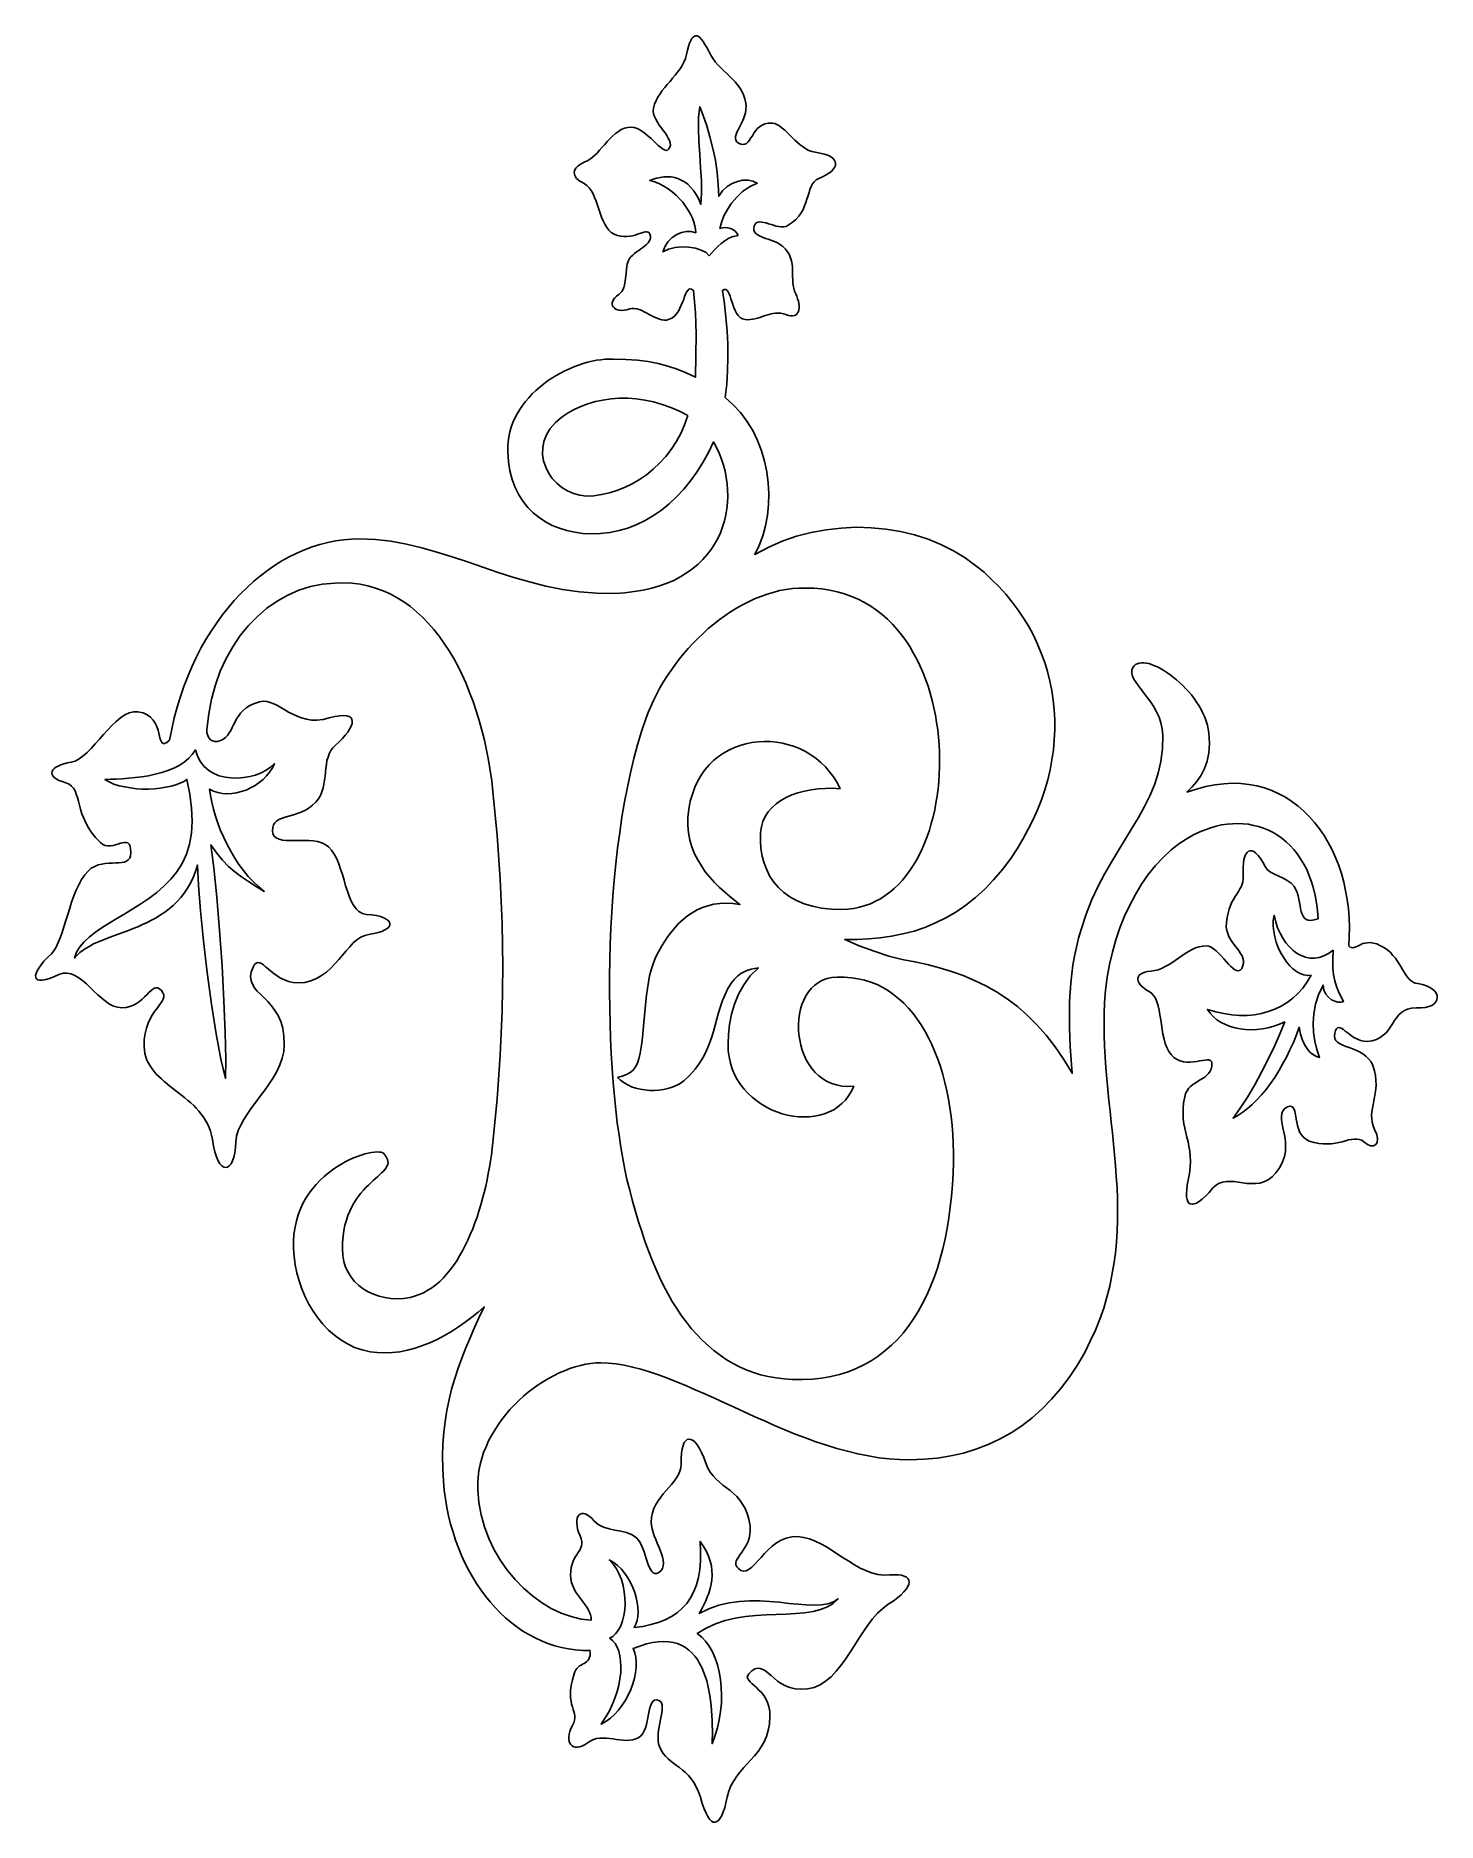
# Model space of a CAD drawing. Header units: metres. Extents: x -4.7 to 3.4, y -8.5 to 1.9.
import ezdxf

# ---------------------------------------------------------------- set-up
doc = ezdxf.new("R2010")
doc.units = ezdxf.units.M

msp = doc.modelspace()

# ---------------------------------------------------------------- linework, layer by layer
at = {"layer": 'BFLORSH.PLT', "color": 7}
for points in [[(-3.941, -2.196), (-3.957, -2.209), (-3.969, -2.215), (-3.978, -2.215), (-3.985, -2.21), (-3.99, -2.201), (-3.994, -2.189), (-3.998, -2.173), (-4.002, -2.155), (-4.007, -2.137), (-4.014, -2.117), (-4.023, -2.098), (-4.035, -2.08), (-4.05, -2.063), (-4.07, -2.049), (-4.094, -2.038), (-4.124, -2.032), (-4.15, -2.032), (-4.175, -2.038), (-4.2, -2.05), (-4.225, -2.067), (-4.249, -2.087), (-4.274, -2.111), (-4.298, -2.136), (-4.322, -2.163), (-4.346, -2.19), (-4.37, -2.217), (-4.393, -2.243), (-4.417, -2.266), (-4.44, -2.287), (-4.463, -2.304), (-4.486, -2.316), (-4.509, -2.323), (-4.531, -2.327), (-4.552, -2.332), (-4.57, -2.338), (-4.585, -2.345), (-4.598, -2.352), (-4.608, -2.36), (-4.616, -2.368), (-4.62, -2.376), (-4.622, -2.385), (-4.62, -2.394), (-4.615, -2.402), (-4.607, -2.411), (-4.596, -2.419), (-4.581, -2.428), (-4.562, -2.435), (-4.54, -2.443), (-4.522, -2.45), (-4.508, -2.461), (-4.496, -2.474), (-4.487, -2.489), (-4.48, -2.507), (-4.473, -2.527), (-4.468, -2.548), (-4.462, -2.571), (-4.455, -2.595), (-4.447, -2.621), (-4.437, -2.647), (-4.425, -2.674), (-4.41, -2.702), (-4.391, -2.73), (-4.368, -2.759), (-4.34, -2.787), (-4.326, -2.798), (-4.312, -2.804), (-4.297, -2.806), (-4.282, -2.806), (-4.267, -2.804), (-4.253, -2.801), (-4.239, -2.796), (-4.225, -2.792), (-4.213, -2.789), (-4.201, -2.787), (-4.191, -2.787), (-4.182, -2.79), (-4.175, -2.797), (-4.169, -2.808), (-4.166, -2.824), (-4.165, -2.845), (-4.167, -2.864), (-4.171, -2.878), (-4.179, -2.888), (-4.19, -2.896), (-4.203, -2.9), (-4.217, -2.903), (-4.234, -2.905), (-4.252, -2.905), (-4.271, -2.906), (-4.291, -2.906), (-4.312, -2.908), (-4.332, -2.912), (-4.353, -2.917), (-4.373, -2.925), (-4.393, -2.936), (-4.411, -2.952), (-4.431, -2.975), (-4.449, -3.001), (-4.465, -3.031), (-4.48, -3.063), (-4.494, -3.096), (-4.507, -3.132), (-4.518, -3.167), (-4.529, -3.204), (-4.54, -3.239), (-4.551, -3.274), (-4.562, -3.307), (-4.573, -3.338), (-4.584, -3.366), (-4.596, -3.392), (-4.61, -3.413), (-4.624, -3.43), (-4.647, -3.453), (-4.667, -3.474), (-4.683, -3.494), (-4.696, -3.513), (-4.706, -3.529), (-4.712, -3.544), (-4.715, -3.557), (-4.714, -3.567), (-4.71, -3.575), (-4.702, -3.581), (-4.691, -3.584), (-4.676, -3.583), (-4.657, -3.58), (-4.635, -3.573), (-4.61, -3.563), (-4.58, -3.55), (-4.556, -3.542), (-4.533, -3.542), (-4.51, -3.546), (-4.488, -3.556), (-4.465, -3.569), (-4.443, -3.586), (-4.421, -3.605), (-4.4, -3.625), (-4.378, -3.646), (-4.356, -3.667), (-4.333, -3.687), (-4.311, -3.705), (-4.288, -3.721), (-4.265, -3.733), (-4.241, -3.74), (-4.217, -3.743), (-4.192, -3.741), (-4.17, -3.736), (-4.15, -3.728), (-4.131, -3.718), (-4.115, -3.706), (-4.099, -3.693), (-4.085, -3.68), (-4.072, -3.667), (-4.06, -3.655), (-4.049, -3.645), (-4.038, -3.636), (-4.028, -3.63), (-4.018, -3.627), (-4.009, -3.628), (-3.999, -3.633), (-3.988, -3.643), (-3.979, -3.656), (-3.974, -3.668), (-3.974, -3.68), (-3.977, -3.692), (-3.984, -3.705), (-3.993, -3.718), (-4.003, -3.732), (-4.015, -3.748), (-4.028, -3.765), (-4.041, -3.785), (-4.053, -3.807), (-4.065, -3.832), (-4.074, -3.86), (-4.082, -3.891), (-4.087, -3.926), (-4.088, -3.966), (-4.086, -3.987), (-4.083, -4.007), (-4.078, -4.027), (-4.071, -4.045), (-4.063, -4.063), (-4.053, -4.079), (-4.042, -4.095), (-4.03, -4.111), (-4.017, -4.126), (-4.003, -4.14), (-3.988, -4.154), (-3.972, -4.168), (-3.955, -4.182), (-3.939, -4.195), (-3.921, -4.209), (-3.904, -4.222), (-3.886, -4.236), (-3.869, -4.25), (-3.852, -4.264), (-3.834, -4.278), (-3.818, -4.293), (-3.801, -4.308), (-3.786, -4.324), (-3.771, -4.34), (-3.757, -4.357), (-3.744, -4.375), (-3.732, -4.394), (-3.721, -4.414), (-3.712, -4.434), (-3.704, -4.456), (-3.697, -4.479), (-3.693, -4.504), (-3.686, -4.543), (-3.678, -4.576), (-3.669, -4.604), (-3.659, -4.627), (-3.649, -4.644), (-3.638, -4.657), (-3.627, -4.664), (-3.616, -4.666), (-3.605, -4.664), (-3.595, -4.656), (-3.585, -4.644), (-3.576, -4.628), (-3.569, -4.607), (-3.563, -4.581), (-3.559, -4.551), (-3.557, -4.517), (-3.553, -4.485), (-3.544, -4.453), (-3.529, -4.421), (-3.511, -4.388), (-3.49, -4.355), (-3.467, -4.322), (-3.441, -4.288), (-3.416, -4.254), (-3.39, -4.219), (-3.365, -4.183), (-3.341, -4.147), (-3.32, -4.111), (-3.303, -4.073), (-3.289, -4.035), (-3.28, -3.996), (-3.277, -3.957), (-3.279, -3.906), (-3.286, -3.861), (-3.297, -3.822), (-3.313, -3.788), (-3.331, -3.758), (-3.351, -3.731), (-3.372, -3.707), (-3.393, -3.686), (-3.414, -3.665), (-3.433, -3.646), (-3.449, -3.627), (-3.461, -3.607), (-3.469, -3.586), (-3.472, -3.562), (-3.468, -3.537), (-3.457, -3.508), (-3.449, -3.493), (-3.44, -3.485), (-3.431, -3.481), (-3.42, -3.483), (-3.409, -3.487), (-3.398, -3.495), (-3.385, -3.506), (-3.37, -3.518), (-3.355, -3.532), (-3.338, -3.545), (-3.319, -3.559), (-3.299, -3.571), (-3.276, -3.582), (-3.252, -3.591), (-3.225, -3.597), (-3.197, -3.599), (-3.158, -3.596), (-3.123, -3.587), (-3.09, -3.574), (-3.061, -3.557), (-3.033, -3.537), (-3.008, -3.514), (-2.984, -3.489), (-2.961, -3.464), (-2.94, -3.438), (-2.919, -3.413), (-2.898, -3.39), (-2.878, -3.368), (-2.857, -3.35), (-2.835, -3.335), (-2.812, -3.324), (-2.788, -3.319), (-2.759, -3.314), (-2.734, -3.308), (-2.712, -3.301), (-2.695, -3.293), (-2.682, -3.285), (-2.673, -3.276), (-2.667, -3.266), (-2.666, -3.257), (-2.669, -3.247), (-2.676, -3.238), (-2.687, -3.23), (-2.701, -3.222), (-2.72, -3.215), (-2.743, -3.21), (-2.77, -3.206), (-2.801, -3.203), (-2.825, -3.198), (-2.845, -3.187), (-2.862, -3.171), (-2.877, -3.15), (-2.89, -3.126), (-2.902, -3.098), (-2.912, -3.069), (-2.922, -3.037), (-2.931, -3.005), (-2.941, -2.973), (-2.951, -2.941), (-2.962, -2.91), (-2.974, -2.881), (-2.988, -2.854), (-3.003, -2.831), (-3.022, -2.812), (-3.04, -2.798), (-3.06, -2.789), (-3.084, -2.782), (-3.109, -2.778), (-3.135, -2.776), (-3.162, -2.776), (-3.189, -2.776), (-3.216, -2.776), (-3.242, -2.776), (-3.266, -2.775), (-3.288, -2.773), (-3.307, -2.768), (-3.323, -2.761), (-3.335, -2.751), (-3.343, -2.737), (-3.346, -2.718), (-3.344, -2.7), (-3.34, -2.685), (-3.332, -2.673), (-3.322, -2.663), (-3.309, -2.654), (-3.294, -2.648), (-3.277, -2.642), (-3.258, -2.636), (-3.238, -2.631), (-3.218, -2.625), (-3.197, -2.618), (-3.175, -2.61), (-3.154, -2.6), (-3.133, -2.587), (-3.113, -2.572), (-3.094, -2.554), (-3.079, -2.535), (-3.068, -2.515), (-3.059, -2.494), (-3.053, -2.472), (-3.048, -2.45), (-3.044, -2.427), (-3.041, -2.404), (-3.039, -2.381), (-3.036, -2.358), (-3.033, -2.336), (-3.03, -2.314), (-3.024, -2.294), (-3.017, -2.274), (-3.008, -2.256), (-2.996, -2.239), (-2.981, -2.225), (-2.96, -2.205), (-2.941, -2.186), (-2.924, -2.167), (-2.91, -2.149), (-2.899, -2.131), (-2.89, -2.115), (-2.885, -2.1), (-2.884, -2.087), (-2.886, -2.075), (-2.891, -2.066), (-2.901, -2.059), (-2.915, -2.055), (-2.933, -2.053), (-2.956, -2.054), (-2.984, -2.059), (-3.017, -2.067), (-3.053, -2.076), (-3.088, -2.08), (-3.12, -2.079), (-3.149, -2.075), (-3.177, -2.067), (-3.203, -2.057), (-3.228, -2.046), (-3.252, -2.033), (-3.274, -2.02), (-3.296, -2.007), (-3.317, -1.995), (-3.337, -1.985), (-3.358, -1.977), (-3.378, -1.972), (-3.399, -1.971), (-3.421, -1.974), (-3.45, -1.984), (-3.476, -1.996), (-3.497, -2.009), (-3.515, -2.024), (-3.53, -2.04), (-3.542, -2.056), (-3.553, -2.073), (-3.562, -2.09), (-3.57, -2.106), (-3.578, -2.123), (-3.587, -2.139), (-3.595, -2.154), (-3.605, -2.168), (-3.617, -2.18), (-3.632, -2.191), (-3.649, -2.2), (-3.664, -2.204), (-3.678, -2.204), (-3.692, -2.2), (-3.703, -2.193), (-3.713, -2.183), (-3.72, -2.169), (-3.724, -2.153), (-3.724, -2.134), (-3.714, -2.044), (-3.698, -1.958), (-3.675, -1.875), (-3.647, -1.797), (-3.614, -1.724), (-3.575, -1.655), (-3.532, -1.591), (-3.484, -1.533), (-3.432, -1.48), (-3.377, -1.433), (-3.318, -1.392), (-3.256, -1.357), (-3.192, -1.329), (-3.125, -1.307), (-3.056, -1.293), (-2.985, -1.287), (-2.935, -1.286), (-2.887, -1.288), (-2.839, -1.294), (-2.794, -1.304), (-2.749, -1.316), (-2.706, -1.332), (-2.665, -1.35), (-2.624, -1.372), (-2.585, -1.396), (-2.548, -1.423), (-2.512, -1.453), (-2.477, -1.485), (-2.444, -1.519), (-2.412, -1.556), (-2.381, -1.595), (-2.352, -1.636), (-2.324, -1.679), (-2.297, -1.724), (-2.272, -1.77), (-2.248, -1.818), (-2.226, -1.868), (-2.205, -1.92), (-2.185, -1.972), (-2.167, -2.026), (-2.15, -2.082), (-2.135, -2.138), (-2.12, -2.195), (-2.108, -2.253), (-2.096, -2.312), (-2.086, -2.371), (-2.077, -2.431), (-2.07, -2.492), (-2.045, -2.746), (-2.028, -3), (-2.017, -3.254), (-2.013, -3.508), (-2.017, -3.763), (-2.028, -4.016), (-2.045, -4.269), (-2.07, -4.521), (-2.074, -4.557), (-2.079, -4.592), (-2.084, -4.628), (-2.09, -4.665), (-2.097, -4.701), (-2.104, -4.737), (-2.112, -4.774), (-2.121, -4.81), (-2.13, -4.846), (-2.14, -4.882), (-2.151, -4.918), (-2.162, -4.953), (-2.175, -4.987), (-2.187, -5.021), (-2.201, -5.054), (-2.215, -5.086), (-2.23, -5.117), (-2.246, -5.148), (-2.263, -5.177), (-2.28, -5.205), (-2.298, -5.232), (-2.317, -5.257), (-2.337, -5.281), (-2.357, -5.304), (-2.378, -5.325), (-2.4, -5.344), (-2.423, -5.361), (-2.447, -5.376), (-2.471, -5.39), (-2.496, -5.401), (-2.523, -5.41), (-2.549, -5.417), (-2.587, -5.423), (-2.624, -5.425), (-2.66, -5.423), (-2.695, -5.418), (-2.729, -5.41), (-2.761, -5.399), (-2.792, -5.385), (-2.82, -5.368), (-2.846, -5.348), (-2.87, -5.325), (-2.891, -5.3), (-2.908, -5.272), (-2.922, -5.242), (-2.932, -5.209), (-2.939, -5.174), (-2.941, -5.137), (-2.94, -5.1), (-2.937, -5.064), (-2.932, -5.031), (-2.926, -5), (-2.918, -4.97), (-2.909, -4.943), (-2.898, -4.918), (-2.887, -4.894), (-2.874, -4.872), (-2.861, -4.851), (-2.848, -4.832), (-2.834, -4.814), (-2.819, -4.798), (-2.805, -4.782), (-2.79, -4.768), (-2.776, -4.754), (-2.762, -4.741), (-2.749, -4.73), (-2.736, -4.718), (-2.724, -4.707), (-2.714, -4.697), (-2.704, -4.687), (-2.695, -4.678), (-2.688, -4.668), (-2.683, -4.659), (-2.679, -4.649), (-2.677, -4.639), (-2.678, -4.63), (-2.68, -4.619), (-2.685, -4.609), (-2.692, -4.598), (-2.702, -4.586), (-2.708, -4.581), (-2.716, -4.578), (-2.727, -4.577), (-2.74, -4.576), (-2.755, -4.577), (-2.772, -4.579), (-2.791, -4.583), (-2.811, -4.588), (-2.832, -4.594), (-2.854, -4.602), (-2.877, -4.611), (-2.901, -4.622), (-2.925, -4.634), (-2.95, -4.648), (-2.974, -4.663), (-2.999, -4.68), (-3.023, -4.699), (-3.047, -4.719), (-3.07, -4.74), (-3.092, -4.764), (-3.113, -4.789), (-3.133, -4.815), (-3.152, -4.844), (-3.169, -4.874), (-3.183, -4.906), (-3.196, -4.939), (-3.207, -4.975), (-3.215, -5.012), (-3.221, -5.051), (-3.224, -5.092), (-3.224, -5.135), (-3.22, -5.179), (-3.214, -5.228), (-3.204, -5.275), (-3.191, -5.322), (-3.175, -5.368), (-3.156, -5.413), (-3.135, -5.456), (-3.11, -5.497), (-3.083, -5.536), (-3.054, -5.572), (-3.022, -5.606), (-2.987, -5.636), (-2.95, -5.663), (-2.911, -5.686), (-2.87, -5.706), (-2.827, -5.721), (-2.781, -5.731), (-2.739, -5.736), (-2.696, -5.738), (-2.652, -5.736), (-2.609, -5.731), (-2.565, -5.722), (-2.521, -5.711), (-2.478, -5.696), (-2.435, -5.679), (-2.392, -5.66), (-2.35, -5.638), (-2.309, -5.614), (-2.269, -5.588), (-2.23, -5.561), (-2.192, -5.532), (-2.156, -5.502), (-2.121, -5.471), (-2.149, -5.531), (-2.176, -5.591), (-2.202, -5.65), (-2.227, -5.709), (-2.25, -5.768), (-2.271, -5.827), (-2.291, -5.887), (-2.309, -5.947), (-2.324, -6.008), (-2.337, -6.071), (-2.347, -6.134), (-2.355, -6.199), (-2.36, -6.266), (-2.362, -6.335), (-2.361, -6.407), (-2.357, -6.48), (-2.352, -6.531), (-2.345, -6.582), (-2.337, -6.631), (-2.327, -6.68), (-2.315, -6.728), (-2.301, -6.774), (-2.286, -6.82), (-2.27, -6.865), (-2.252, -6.909), (-2.232, -6.951), (-2.211, -6.992), (-2.189, -7.032), (-2.165, -7.071), (-2.14, -7.108), (-2.114, -7.144), (-2.087, -7.178), (-2.058, -7.21), (-2.028, -7.241), (-1.997, -7.27), (-1.965, -7.297), (-1.932, -7.322), (-1.898, -7.346), (-1.862, -7.367), (-1.826, -7.386), (-1.79, -7.403), (-1.752, -7.418), (-1.713, -7.431), (-1.674, -7.441), (-1.634, -7.449), (-1.593, -7.455), (-1.551, -7.458), (-1.509, -7.458), (-1.508, -7.474), (-1.508, -7.487), (-1.511, -7.498), (-1.515, -7.508), (-1.52, -7.515), (-1.527, -7.522), (-1.535, -7.528), (-1.543, -7.533), (-1.552, -7.538), (-1.56, -7.543), (-1.569, -7.548), (-1.577, -7.555), (-1.585, -7.562), (-1.591, -7.571), (-1.597, -7.581), (-1.601, -7.594), (-1.611, -7.629), (-1.617, -7.66), (-1.621, -7.688), (-1.622, -7.712), (-1.621, -7.733), (-1.618, -7.752), (-1.615, -7.769), (-1.611, -7.785), (-1.606, -7.799), (-1.603, -7.812), (-1.599, -7.824), (-1.597, -7.837), (-1.597, -7.849), (-1.599, -7.862), (-1.603, -7.876), (-1.611, -7.892), (-1.619, -7.91), (-1.625, -7.927), (-1.629, -7.943), (-1.631, -7.958), (-1.631, -7.972), (-1.629, -7.984), (-1.625, -7.994), (-1.619, -8.003), (-1.612, -8.01), (-1.603, -8.015), (-1.593, -8.018), (-1.582, -8.018), (-1.57, -8.016), (-1.556, -8.012), (-1.541, -8.004), (-1.526, -7.994), (-1.508, -7.982), (-1.489, -7.974), (-1.471, -7.968), (-1.452, -7.965), (-1.433, -7.965), (-1.414, -7.965), (-1.394, -7.967), (-1.375, -7.97), (-1.356, -7.973), (-1.337, -7.975), (-1.317, -7.977), (-1.299, -7.978), (-1.28, -7.977), (-1.262, -7.975), (-1.244, -7.969), (-1.226, -7.961), (-1.214, -7.952), (-1.203, -7.939), (-1.195, -7.924), (-1.188, -7.906), (-1.182, -7.887), (-1.178, -7.867), (-1.174, -7.847), (-1.17, -7.827), (-1.166, -7.807), (-1.162, -7.79), (-1.157, -7.774), (-1.151, -7.761), (-1.144, -7.751), (-1.135, -7.745), (-1.124, -7.744), (-1.111, -7.747), (-1.101, -7.753), (-1.095, -7.761), (-1.092, -7.772), (-1.091, -7.786), (-1.092, -7.802), (-1.094, -7.819), (-1.097, -7.838), (-1.101, -7.857), (-1.105, -7.878), (-1.108, -7.899), (-1.112, -7.92), (-1.114, -7.941), (-1.115, -7.961), (-1.115, -7.98), (-1.112, -7.998), (-1.107, -8.014), (-1.097, -8.035), (-1.085, -8.054), (-1.072, -8.07), (-1.057, -8.084), (-1.042, -8.098), (-1.025, -8.111), (-1.008, -8.123), (-0.991, -8.136), (-0.973, -8.15), (-0.956, -8.164), (-0.939, -8.181), (-0.923, -8.2), (-0.908, -8.221), (-0.894, -8.246), (-0.881, -8.275), (-0.87, -8.307), (-0.86, -8.343), (-0.849, -8.374), (-0.838, -8.399), (-0.827, -8.419), (-0.817, -8.434), (-0.806, -8.445), (-0.796, -8.451), (-0.785, -8.452), (-0.775, -8.448), (-0.765, -8.441), (-0.756, -8.428), (-0.747, -8.412), (-0.738, -8.392), (-0.73, -8.368), (-0.723, -8.339), (-0.716, -8.307), (-0.706, -8.272), (-0.694, -8.241), (-0.678, -8.212), (-0.66, -8.185), (-0.641, -8.16), (-0.62, -8.136), (-0.599, -8.113), (-0.578, -8.09), (-0.557, -8.067), (-0.537, -8.042), (-0.519, -8.016), (-0.502, -7.987), (-0.488, -7.956), (-0.478, -7.922), (-0.471, -7.884), (-0.468, -7.841), (-0.469, -7.811), (-0.474, -7.783), (-0.482, -7.759), (-0.492, -7.738), (-0.504, -7.718), (-0.517, -7.702), (-0.532, -7.687), (-0.546, -7.673), (-0.559, -7.661), (-0.572, -7.65), (-0.582, -7.64), (-0.591, -7.631), (-0.597, -7.622), (-0.599, -7.613), (-0.597, -7.604), (-0.591, -7.594), (-0.572, -7.576), (-0.555, -7.565), (-0.539, -7.561), (-0.524, -7.562), (-0.509, -7.568), (-0.494, -7.577), (-0.479, -7.59), (-0.462, -7.604), (-0.444, -7.619), (-0.425, -7.635), (-0.403, -7.649), (-0.379, -7.663), (-0.353, -7.673), (-0.322, -7.68), (-0.289, -7.683), (-0.251, -7.68), (-0.213, -7.672), (-0.178, -7.657), (-0.146, -7.636), (-0.115, -7.61), (-0.086, -7.579), (-0.058, -7.545), (-0.032, -7.508), (-0.005, -7.469), (0.02, -7.429), (0.046, -7.389), (0.072, -7.349), (0.098, -7.312), (0.125, -7.276), (0.154, -7.243), (0.184, -7.215), (0.216, -7.191), (0.245, -7.173), (0.27, -7.154), (0.29, -7.137), (0.307, -7.12), (0.32, -7.104), (0.33, -7.089), (0.335, -7.075), (0.337, -7.063), (0.336, -7.052), (0.33, -7.042), (0.321, -7.034), (0.309, -7.028), (0.293, -7.024), (0.274, -7.021), (0.251, -7.021), (0.226, -7.022), (0.19, -7.023), (0.155, -7.019), (0.12, -7.01), (0.087, -6.997), (0.053, -6.982), (0.021, -6.963), (-0.012, -6.943), (-0.044, -6.922), (-0.077, -6.901), (-0.109, -6.88), (-0.141, -6.86), (-0.174, -6.842), (-0.207, -6.826), (-0.24, -6.813), (-0.274, -6.805), (-0.308, -6.8), (-0.342, -6.802), (-0.374, -6.809), (-0.403, -6.821), (-0.43, -6.837), (-0.455, -6.856), (-0.478, -6.876), (-0.499, -6.898), (-0.519, -6.92), (-0.538, -6.941), (-0.556, -6.96), (-0.573, -6.977), (-0.589, -6.989), (-0.605, -6.998), (-0.62, -7), (-0.636, -6.996), (-0.651, -6.985), (-0.66, -6.974), (-0.665, -6.963), (-0.665, -6.952), (-0.663, -6.941), (-0.658, -6.93), (-0.651, -6.919), (-0.643, -6.906), (-0.633, -6.893), (-0.623, -6.879), (-0.613, -6.864), (-0.604, -6.847), (-0.595, -6.829), (-0.589, -6.809), (-0.584, -6.788), (-0.582, -6.764), (-0.583, -6.738), (-0.59, -6.7), (-0.599, -6.666), (-0.611, -6.637), (-0.626, -6.612), (-0.642, -6.589), (-0.66, -6.569), (-0.679, -6.551), (-0.699, -6.534), (-0.72, -6.518), (-0.74, -6.502), (-0.76, -6.486), (-0.779, -6.468), (-0.797, -6.449), (-0.813, -6.428), (-0.827, -6.404), (-0.839, -6.376), (-0.851, -6.343), (-0.864, -6.314), (-0.876, -6.29), (-0.889, -6.27), (-0.901, -6.255), (-0.913, -6.244), (-0.925, -6.238), (-0.936, -6.236), (-0.946, -6.239), (-0.955, -6.246), (-0.964, -6.257), (-0.97, -6.273), (-0.976, -6.293), (-0.98, -6.318), (-0.982, -6.347), (-0.982, -6.38), (-0.984, -6.402), (-0.99, -6.422), (-0.998, -6.442), (-1.009, -6.461), (-1.022, -6.479), (-1.037, -6.498), (-1.053, -6.516), (-1.069, -6.534), (-1.085, -6.553), (-1.1, -6.572), (-1.115, -6.593), (-1.128, -6.615), (-1.139, -6.638), (-1.148, -6.662), (-1.153, -6.689), (-1.155, -6.718), (-1.154, -6.736), (-1.15, -6.756), (-1.144, -6.776), (-1.137, -6.796), (-1.128, -6.817), (-1.12, -6.838), (-1.111, -6.859), (-1.103, -6.879), (-1.095, -6.899), (-1.089, -6.918), (-1.085, -6.937), (-1.083, -6.954), (-1.085, -6.97), (-1.089, -6.984), (-1.098, -6.996), (-1.111, -7.007), (-1.123, -7.013), (-1.133, -7.013), (-1.143, -7.01), (-1.151, -7.002), (-1.158, -6.992), (-1.165, -6.978), (-1.172, -6.962), (-1.178, -6.945), (-1.184, -6.926), (-1.19, -6.907), (-1.196, -6.888), (-1.203, -6.869), (-1.211, -6.851), (-1.219, -6.835), (-1.229, -6.821), (-1.239, -6.809), (-1.266, -6.79), (-1.297, -6.777), (-1.331, -6.769), (-1.365, -6.763), (-1.399, -6.756), (-1.431, -6.746), (-1.461, -6.731), (-1.486, -6.709), (-1.499, -6.694), (-1.512, -6.683), (-1.525, -6.674), (-1.536, -6.669), (-1.547, -6.667), (-1.557, -6.667), (-1.566, -6.67), (-1.573, -6.676), (-1.579, -6.684), (-1.583, -6.694), (-1.585, -6.707), (-1.586, -6.721), (-1.584, -6.737), (-1.581, -6.755), (-1.575, -6.775), (-1.566, -6.796), (-1.56, -6.813), (-1.557, -6.828), (-1.556, -6.841), (-1.558, -6.853), (-1.561, -6.863), (-1.566, -6.874), (-1.572, -6.884), (-1.579, -6.894), (-1.586, -6.905), (-1.593, -6.916), (-1.601, -6.929), (-1.607, -6.943), (-1.613, -6.959), (-1.618, -6.978), (-1.62, -6.999), (-1.622, -7.022), (-1.62, -7.044), (-1.615, -7.065), (-1.609, -7.084), (-1.601, -7.102), (-1.592, -7.119), (-1.581, -7.135), (-1.57, -7.15), (-1.559, -7.165), (-1.548, -7.18), (-1.537, -7.194), (-1.527, -7.208), (-1.519, -7.222), (-1.511, -7.237), (-1.506, -7.252), (-1.503, -7.267), (-1.502, -7.283), (-1.56, -7.277), (-1.618, -7.263), (-1.676, -7.242), (-1.733, -7.215), (-1.789, -7.182), (-1.842, -7.143), (-1.893, -7.099), (-1.941, -7.049), (-1.986, -6.996), (-2.026, -6.938), (-2.063, -6.877), (-2.094, -6.812), (-2.119, -6.744), (-2.139, -6.674), (-2.152, -6.602), (-2.158, -6.529), (-2.158, -6.492), (-2.156, -6.456), (-2.151, -6.419), (-2.144, -6.384), (-2.135, -6.349), (-2.124, -6.314), (-2.11, -6.281), (-2.095, -6.247), (-2.079, -6.215), (-2.06, -6.184), (-2.04, -6.153), (-2.019, -6.123), (-1.996, -6.094), (-1.972, -6.066), (-1.947, -6.04), (-1.921, -6.014), (-1.893, -5.989), (-1.866, -5.966), (-1.837, -5.944), (-1.808, -5.923), (-1.778, -5.904), (-1.748, -5.886), (-1.717, -5.869), (-1.687, -5.854), (-1.656, -5.841), (-1.625, -5.829), (-1.595, -5.819), (-1.564, -5.811), (-1.534, -5.804), (-1.505, -5.799), (-1.476, -5.796), (-1.447, -5.795), (-1.403, -5.797), (-1.358, -5.802), (-1.311, -5.809), (-1.263, -5.82), (-1.214, -5.833), (-1.164, -5.848), (-1.113, -5.865), (-1.061, -5.884), (-1.008, -5.905), (-0.955, -5.927), (-0.9, -5.951), (-0.845, -5.975), (-0.789, -6), (-0.732, -6.026), (-0.675, -6.052), (-0.617, -6.079), (-0.559, -6.105), (-0.5, -6.131), (-0.441, -6.157), (-0.382, -6.182), (-0.322, -6.207), (-0.262, -6.23), (-0.202, -6.252), (-0.141, -6.272), (-0.081, -6.291), (-0.02, -6.307), (0.04, -6.322), (0.101, -6.334), (0.161, -6.344), (0.221, -6.351), (0.281, -6.355), (0.341, -6.356), (0.422, -6.353), (0.5, -6.346), (0.577, -6.334), (0.651, -6.317), (0.723, -6.295), (0.793, -6.268), (0.86, -6.236), (0.926, -6.2), (0.988, -6.159), (1.048, -6.113), (1.106, -6.062), (1.16, -6.006), (1.212, -5.945), (1.262, -5.88), (1.308, -5.81), (1.352, -5.735), (1.384, -5.671), (1.414, -5.607), (1.439, -5.543), (1.462, -5.479), (1.481, -5.416), (1.497, -5.352), (1.51, -5.288), (1.521, -5.225), (1.53, -5.161), (1.536, -5.098), (1.54, -5.034), (1.542, -4.971), (1.542, -4.908), (1.541, -4.845), (1.539, -4.781), (1.535, -4.718), (1.53, -4.655), (1.525, -4.592), (1.519, -4.529), (1.513, -4.466), (1.506, -4.404), (1.499, -4.341), (1.492, -4.278), (1.486, -4.215), (1.48, -4.153), (1.475, -4.09), (1.471, -4.027), (1.467, -3.965), (1.465, -3.902), (1.464, -3.839), (1.465, -3.777), (1.467, -3.714), (1.473, -3.64), (1.483, -3.566), (1.496, -3.493), (1.512, -3.421), (1.532, -3.35), (1.556, -3.281), (1.583, -3.214), (1.613, -3.15), (1.645, -3.088), (1.681, -3.029), (1.72, -2.973), (1.762, -2.921), (1.806, -2.874), (1.853, -2.83), (1.903, -2.792), (1.955, -2.758), (1.986, -2.741), (2.018, -2.726), (2.049, -2.713), (2.081, -2.702), (2.113, -2.693), (2.144, -2.686), (2.176, -2.681), (2.207, -2.679), (2.238, -2.678), (2.269, -2.679), (2.299, -2.682), (2.329, -2.688), (2.358, -2.695), (2.387, -2.705), (2.415, -2.716), (2.442, -2.73), (2.468, -2.745), (2.493, -2.763), (2.517, -2.783), (2.54, -2.804), (2.562, -2.828), (2.582, -2.854), (2.601, -2.882), (2.619, -2.912), (2.636, -2.944), (2.65, -2.979), (2.664, -3.015), (2.675, -3.053), (2.685, -3.094), (2.693, -3.136), (2.699, -3.181), (2.703, -3.228), (2.68, -3.235), (2.66, -3.238), (2.645, -3.237), (2.633, -3.232), (2.623, -3.225), (2.615, -3.214), (2.609, -3.201), (2.605, -3.186), (2.601, -3.17), (2.598, -3.152), (2.595, -3.134), (2.591, -3.115), (2.587, -3.095), (2.581, -3.077), (2.573, -3.059), (2.563, -3.042), (2.546, -3.022), (2.524, -3.007), (2.5, -2.994), (2.474, -2.982), (2.449, -2.971), (2.427, -2.959), (2.408, -2.944), (2.396, -2.926), (2.382, -2.9), (2.368, -2.879), (2.355, -2.862), (2.342, -2.849), (2.33, -2.84), (2.319, -2.836), (2.309, -2.835), (2.299, -2.838), (2.291, -2.845), (2.284, -2.855), (2.278, -2.869), (2.273, -2.886), (2.27, -2.906), (2.268, -2.929), (2.268, -2.955), (2.269, -2.984), (2.269, -3), (2.267, -3.014), (2.263, -3.029), (2.257, -3.043), (2.25, -3.056), (2.241, -3.07), (2.232, -3.085), (2.223, -3.1), (2.213, -3.116), (2.204, -3.133), (2.196, -3.152), (2.188, -3.172), (2.181, -3.195), (2.176, -3.22), (2.173, -3.247), (2.171, -3.277), (2.174, -3.296), (2.179, -3.313), (2.186, -3.33), (2.194, -3.345), (2.204, -3.36), (2.214, -3.375), (2.225, -3.389), (2.236, -3.402), (2.245, -3.415), (2.254, -3.429), (2.262, -3.442), (2.267, -3.456), (2.27, -3.47), (2.27, -3.484), (2.267, -3.499), (2.26, -3.515), (2.252, -3.525), (2.242, -3.529), (2.232, -3.528), (2.221, -3.523), (2.209, -3.514), (2.196, -3.503), (2.183, -3.49), (2.17, -3.475), (2.156, -3.459), (2.141, -3.443), (2.127, -3.428), (2.112, -3.414), (2.098, -3.402), (2.084, -3.393), (2.07, -3.386), (2.056, -3.384), (2.035, -3.386), (2.014, -3.39), (1.993, -3.397), (1.973, -3.406), (1.953, -3.417), (1.933, -3.429), (1.914, -3.442), (1.895, -3.455), (1.875, -3.469), (1.856, -3.482), (1.837, -3.494), (1.817, -3.505), (1.797, -3.515), (1.777, -3.523), (1.757, -3.528), (1.736, -3.531), (1.716, -3.533), (1.699, -3.537), (1.686, -3.542), (1.675, -3.548), (1.668, -3.555), (1.663, -3.562), (1.66, -3.571), (1.66, -3.579), (1.662, -3.588), (1.666, -3.597), (1.671, -3.606), (1.679, -3.615), (1.688, -3.624), (1.698, -3.632), (1.709, -3.64), (1.721, -3.646), (1.737, -3.656), (1.75, -3.671), (1.761, -3.688), (1.77, -3.709), (1.777, -3.732), (1.782, -3.757), (1.787, -3.784), (1.792, -3.812), (1.796, -3.84), (1.8, -3.868), (1.805, -3.896), (1.811, -3.924), (1.818, -3.949), (1.827, -3.973), (1.838, -3.995), (1.852, -4.013), (1.868, -4.03), (1.886, -4.042), (1.905, -4.05), (1.924, -4.055), (1.943, -4.058), (1.962, -4.058), (1.981, -4.056), (2, -4.053), (2.017, -4.05), (2.033, -4.047), (2.048, -4.045), (2.06, -4.044), (2.071, -4.044), (2.079, -4.048), (2.085, -4.054), (2.087, -4.063), (2.087, -4.081), (2.083, -4.097), (2.077, -4.11), (2.069, -4.122), (2.058, -4.133), (2.046, -4.143), (2.033, -4.152), (2.019, -4.16), (2.005, -4.169), (1.991, -4.178), (1.977, -4.187), (1.965, -4.198), (1.953, -4.21), (1.944, -4.223), (1.936, -4.239), (1.931, -4.257), (1.924, -4.292), (1.921, -4.325), (1.921, -4.356), (1.922, -4.385), (1.926, -4.413), (1.931, -4.439), (1.937, -4.465), (1.943, -4.491), (1.95, -4.517), (1.955, -4.543), (1.96, -4.571), (1.963, -4.6), (1.964, -4.631), (1.963, -4.664), (1.959, -4.7), (1.951, -4.739), (1.945, -4.768), (1.942, -4.793), (1.941, -4.816), (1.941, -4.835), (1.944, -4.851), (1.948, -4.863), (1.955, -4.872), (1.963, -4.877), (1.974, -4.879), (1.986, -4.877), (1.999, -4.872), (2.015, -4.862), (2.032, -4.849), (2.051, -4.831), (2.072, -4.81), (2.094, -4.784), (2.112, -4.768), (2.13, -4.756), (2.151, -4.75), (2.172, -4.747), (2.194, -4.747), (2.217, -4.748), (2.241, -4.751), (2.266, -4.755), (2.29, -4.758), (2.315, -4.759), (2.34, -4.759), (2.365, -4.756), (2.389, -4.749), (2.413, -4.737), (2.436, -4.72), (2.458, -4.697), (2.481, -4.666), (2.497, -4.634), (2.507, -4.603), (2.513, -4.573), (2.514, -4.544), (2.513, -4.515), (2.509, -4.487), (2.504, -4.461), (2.499, -4.436), (2.495, -4.413), (2.491, -4.391), (2.49, -4.371), (2.492, -4.354), (2.498, -4.338), (2.509, -4.325), (2.526, -4.315), (2.539, -4.312), (2.549, -4.313), (2.557, -4.319), (2.562, -4.328), (2.567, -4.339), (2.57, -4.354), (2.573, -4.37), (2.576, -4.387), (2.579, -4.405), (2.583, -4.424), (2.588, -4.442), (2.595, -4.46), (2.604, -4.476), (2.617, -4.491), (2.632, -4.503), (2.651, -4.513), (2.679, -4.522), (2.707, -4.527), (2.732, -4.53), (2.757, -4.53), (2.78, -4.529), (2.802, -4.525), (2.822, -4.521), (2.842, -4.517), (2.861, -4.512), (2.878, -4.507), (2.895, -4.504), (2.911, -4.502), (2.926, -4.502), (2.94, -4.504), (2.954, -4.509), (2.967, -4.517), (2.987, -4.533), (3.006, -4.541), (3.023, -4.541), (3.035, -4.534), (3.044, -4.521), (3.046, -4.501), (3.042, -4.476), (3.029, -4.446), (3.02, -4.425), (3.015, -4.405), (3.012, -4.385), (3.011, -4.364), (3.013, -4.344), (3.016, -4.324), (3.02, -4.303), (3.024, -4.281), (3.028, -4.259), (3.032, -4.237), (3.035, -4.213), (3.037, -4.188), (3.036, -4.162), (3.034, -4.135), (3.028, -4.107), (3.019, -4.077), (3.008, -4.055), (2.994, -4.037), (2.978, -4.022), (2.96, -4.009), (2.941, -3.998), (2.921, -3.988), (2.901, -3.98), (2.881, -3.973), (2.862, -3.966), (2.845, -3.958), (2.829, -3.951), (2.815, -3.942), (2.805, -3.932), (2.798, -3.921), (2.796, -3.907), (2.798, -3.89), (2.803, -3.875), (2.808, -3.864), (2.815, -3.858), (2.822, -3.856), (2.83, -3.858), (2.839, -3.862), (2.849, -3.869), (2.859, -3.877), (2.871, -3.886), (2.884, -3.896), (2.898, -3.906), (2.913, -3.916), (2.929, -3.924), (2.947, -3.931), (2.966, -3.935), (2.986, -3.937), (3.015, -3.933), (3.04, -3.926), (3.061, -3.915), (3.079, -3.902), (3.095, -3.887), (3.109, -3.87), (3.121, -3.853), (3.133, -3.835), (3.144, -3.817), (3.156, -3.8), (3.169, -3.784), (3.184, -3.77), (3.201, -3.759), (3.22, -3.75), (3.243, -3.745), (3.271, -3.743), (3.298, -3.744), (3.322, -3.741), (3.343, -3.736), (3.36, -3.729), (3.373, -3.72), (3.383, -3.709), (3.389, -3.697), (3.391, -3.685), (3.39, -3.672), (3.385, -3.659), (3.377, -3.647), (3.364, -3.635), (3.348, -3.625), (3.329, -3.616), (3.305, -3.608), (3.278, -3.603), (3.264, -3.6), (3.251, -3.595), (3.24, -3.587), (3.229, -3.577), (3.219, -3.565), (3.21, -3.552), (3.2, -3.537), (3.191, -3.522), (3.181, -3.505), (3.171, -3.489), (3.16, -3.472), (3.149, -3.456), (3.135, -3.44), (3.121, -3.424), (3.105, -3.41), (3.086, -3.397), (3.063, -3.384), (3.041, -3.374), (3.022, -3.369), (3.004, -3.366), (2.988, -3.367), (2.974, -3.369), (2.961, -3.372), (2.95, -3.377), (2.939, -3.382), (2.929, -3.387), (2.92, -3.391), (2.911, -3.394), (2.903, -3.396), (2.895, -3.395), (2.887, -3.392), (2.879, -3.385), (2.882, -3.33), (2.883, -3.276), (2.881, -3.222), (2.877, -3.169), (2.87, -3.117), (2.861, -3.066), (2.85, -3.016), (2.837, -2.967), (2.821, -2.92), (2.803, -2.874), (2.783, -2.83), (2.761, -2.788), (2.737, -2.747), (2.711, -2.709), (2.682, -2.672), (2.652, -2.638), (2.62, -2.606), (2.587, -2.577), (2.551, -2.55), (2.514, -2.526), (2.475, -2.505), (2.434, -2.487), (2.392, -2.472), (2.348, -2.46), (2.302, -2.452), (2.255, -2.447), (2.206, -2.445), (2.157, -2.448), (2.105, -2.454), (2.053, -2.464), (1.999, -2.478), (1.943, -2.496), (1.973, -2.466), (2.001, -2.434), (2.025, -2.398), (2.045, -2.359), (2.061, -2.316), (2.071, -2.268), (2.074, -2.214), (2.071, -2.154), (2.067, -2.131), (2.062, -2.108), (2.055, -2.085), (2.046, -2.062), (2.036, -2.04), (2.025, -2.018), (2.013, -1.996), (1.999, -1.975), (1.985, -1.954), (1.969, -1.934), (1.953, -1.915), (1.936, -1.897), (1.919, -1.879), (1.901, -1.862), (1.883, -1.846), (1.864, -1.831), (1.846, -1.817), (1.828, -1.804), (1.809, -1.792), (1.791, -1.782), (1.773, -1.772), (1.756, -1.765), (1.739, -1.758), (1.723, -1.753), (1.708, -1.75), (1.693, -1.748), (1.68, -1.748), (1.667, -1.75), (1.656, -1.754), (1.646, -1.759), (1.638, -1.766), (1.631, -1.776), (1.625, -1.791), (1.624, -1.808), (1.629, -1.825), (1.637, -1.843), (1.649, -1.862), (1.663, -1.882), (1.68, -1.904), (1.697, -1.926), (1.716, -1.951), (1.734, -1.976), (1.752, -2.003), (1.768, -2.032), (1.782, -2.063), (1.793, -2.096), (1.8, -2.13), (1.804, -2.167), (1.802, -2.245), (1.793, -2.318), (1.777, -2.387), (1.755, -2.453), (1.729, -2.517), (1.698, -2.58), (1.664, -2.642), (1.627, -2.703), (1.588, -2.766), (1.549, -2.83), (1.509, -2.897), (1.469, -2.966), (1.431, -3.039), (1.394, -3.117), (1.361, -3.201), (1.331, -3.29), (1.317, -3.341), (1.304, -3.392), (1.293, -3.444), (1.284, -3.496), (1.277, -3.547), (1.272, -3.6), (1.268, -3.652), (1.265, -3.704), (1.264, -3.756), (1.264, -3.809), (1.265, -3.861), (1.266, -3.913), (1.269, -3.966), (1.272, -4.018), (1.276, -4.07), (1.28, -4.121), (1.232, -4.041), (1.182, -3.968), (1.13, -3.901), (1.076, -3.841), (1.02, -3.786), (0.963, -3.736), (0.903, -3.691), (0.842, -3.651), (0.78, -3.616), (0.715, -3.585), (0.649, -3.557), (0.582, -3.533), (0.513, -3.512), (0.442, -3.493), (0.37, -3.477), (0.297, -3.463), (0.219, -3.444), (0.135, -3.416), (0.048, -3.384), (-0.036, -3.348), (0.034, -3.348), (0.102, -3.345), (0.169, -3.339), (0.235, -3.329), (0.301, -3.316), (0.365, -3.299), (0.427, -3.278), (0.489, -3.252), (0.549, -3.223), (0.607, -3.189), (0.664, -3.15), (0.72, -3.106), (0.774, -3.057), (0.825, -3.003), (0.876, -2.944), (0.924, -2.879), (0.961, -2.824), (0.995, -2.768), (1.026, -2.711), (1.054, -2.655), (1.08, -2.598), (1.102, -2.54), (1.121, -2.482), (1.138, -2.424), (1.152, -2.367), (1.163, -2.309), (1.171, -2.251), (1.176, -2.193), (1.179, -2.135), (1.179, -2.078), (1.176, -2.021), (1.17, -1.965), (1.162, -1.909), (1.151, -1.854), (1.137, -1.799), (1.121, -1.746), (1.101, -1.693), (1.08, -1.641), (1.056, -1.589), (1.029, -1.539), (0.999, -1.491), (0.967, -1.443), (0.933, -1.397), (0.896, -1.352), (0.856, -1.308), (0.814, -1.266), (0.77, -1.225), (0.723, -1.187), (0.661, -1.141), (0.593, -1.1), (0.521, -1.064), (0.446, -1.034), (0.367, -1.009), (0.286, -0.99), (0.202, -0.976), (0.117, -0.968), (0.031, -0.965), (-0.056, -0.969), (-0.143, -0.979), (-0.229, -0.995), (-0.314, -1.017), (-0.397, -1.045), (-0.478, -1.081), (-0.556, -1.122), (-0.53, -1.07), (-0.509, -1.014), (-0.494, -0.956), (-0.483, -0.896), (-0.477, -0.834), (-0.475, -0.771), (-0.479, -0.708), (-0.487, -0.645), (-0.5, -0.583), (-0.518, -0.522), (-0.541, -0.463), (-0.568, -0.406), (-0.601, -0.352), (-0.638, -0.302), (-0.68, -0.256), (-0.727, -0.215), (-0.718, -0.138), (-0.713, -0.061), (-0.711, 0.016), (-0.712, 0.093), (-0.716, 0.171), (-0.723, 0.249), (-0.732, 0.327), (-0.743, 0.405), (-0.733, 0.41), (-0.724, 0.409), (-0.716, 0.405), (-0.71, 0.397), (-0.704, 0.385), (-0.699, 0.372), (-0.694, 0.356), (-0.689, 0.34), (-0.683, 0.323), (-0.677, 0.305), (-0.67, 0.289), (-0.662, 0.274), (-0.652, 0.26), (-0.641, 0.249), (-0.627, 0.241), (-0.611, 0.236), (-0.597, 0.235), (-0.583, 0.236), (-0.569, 0.238), (-0.555, 0.241), (-0.54, 0.245), (-0.526, 0.249), (-0.511, 0.254), (-0.496, 0.259), (-0.481, 0.263), (-0.466, 0.268), (-0.451, 0.271), (-0.436, 0.273), (-0.42, 0.274), (-0.405, 0.273), (-0.39, 0.27), (-0.376, 0.265), (-0.361, 0.26), (-0.348, 0.257), (-0.337, 0.257), (-0.328, 0.259), (-0.32, 0.262), (-0.313, 0.268), (-0.308, 0.275), (-0.304, 0.283), (-0.301, 0.293), (-0.3, 0.304), (-0.3, 0.316), (-0.302, 0.329), (-0.304, 0.342), (-0.308, 0.356), (-0.313, 0.371), (-0.319, 0.385), (-0.326, 0.401), (-0.331, 0.417), (-0.334, 0.434), (-0.336, 0.451), (-0.336, 0.468), (-0.337, 0.486), (-0.337, 0.503), (-0.337, 0.521), (-0.338, 0.539), (-0.34, 0.557), (-0.344, 0.575), (-0.349, 0.593), (-0.356, 0.61), (-0.366, 0.627), (-0.379, 0.644), (-0.396, 0.661), (-0.407, 0.669), (-0.42, 0.677), (-0.433, 0.684), (-0.448, 0.69), (-0.463, 0.695), (-0.478, 0.7), (-0.493, 0.705), (-0.507, 0.71), (-0.521, 0.716), (-0.533, 0.722), (-0.543, 0.728), (-0.552, 0.735), (-0.558, 0.744), (-0.562, 0.753), (-0.562, 0.764), (-0.56, 0.776), (-0.554, 0.787), (-0.547, 0.795), (-0.538, 0.799), (-0.528, 0.801), (-0.516, 0.8), (-0.504, 0.798), (-0.49, 0.795), (-0.476, 0.79), (-0.462, 0.786), (-0.447, 0.781), (-0.432, 0.777), (-0.417, 0.774), (-0.403, 0.772), (-0.389, 0.773), (-0.375, 0.775), (-0.363, 0.781), (-0.339, 0.797), (-0.318, 0.815), (-0.302, 0.833), (-0.288, 0.853), (-0.277, 0.873), (-0.268, 0.893), (-0.26, 0.913), (-0.254, 0.933), (-0.248, 0.953), (-0.242, 0.971), (-0.237, 0.989), (-0.23, 1.005), (-0.222, 1.02), (-0.212, 1.033), (-0.201, 1.044), (-0.186, 1.052), (-0.164, 1.061), (-0.144, 1.072), (-0.127, 1.082), (-0.113, 1.093), (-0.103, 1.105), (-0.095, 1.116), (-0.09, 1.127), (-0.089, 1.139), (-0.091, 1.149), (-0.096, 1.16), (-0.105, 1.169), (-0.118, 1.178), (-0.134, 1.186), (-0.154, 1.193), (-0.178, 1.199), (-0.206, 1.203), (-0.225, 1.207), (-0.243, 1.214), (-0.26, 1.223), (-0.277, 1.234), (-0.293, 1.246), (-0.309, 1.26), (-0.324, 1.274), (-0.339, 1.288), (-0.354, 1.303), (-0.368, 1.317), (-0.382, 1.331), (-0.397, 1.343), (-0.411, 1.354), (-0.425, 1.362), (-0.44, 1.369), (-0.455, 1.372), (-0.477, 1.372), (-0.497, 1.368), (-0.513, 1.361), (-0.528, 1.351), (-0.54, 1.34), (-0.551, 1.327), (-0.561, 1.313), (-0.57, 1.299), (-0.578, 1.286), (-0.586, 1.274), (-0.594, 1.264), (-0.603, 1.255), (-0.613, 1.25), (-0.624, 1.248), (-0.637, 1.25), (-0.651, 1.256), (-0.66, 1.264), (-0.666, 1.273), (-0.668, 1.283), (-0.667, 1.294), (-0.664, 1.306), (-0.659, 1.319), (-0.652, 1.333), (-0.645, 1.348), (-0.637, 1.363), (-0.629, 1.38), (-0.622, 1.396), (-0.615, 1.414), (-0.61, 1.432), (-0.607, 1.45), (-0.606, 1.469), (-0.607, 1.488), (-0.613, 1.513), (-0.621, 1.536), (-0.631, 1.557), (-0.643, 1.576), (-0.656, 1.594), (-0.67, 1.611), (-0.686, 1.627), (-0.702, 1.643), (-0.718, 1.659), (-0.735, 1.674), (-0.751, 1.69), (-0.767, 1.707), (-0.783, 1.725), (-0.797, 1.744), (-0.811, 1.765), (-0.822, 1.788), (-0.833, 1.809), (-0.844, 1.827), (-0.854, 1.843), (-0.864, 1.856), (-0.873, 1.866), (-0.881, 1.872), (-0.89, 1.876), (-0.898, 1.877), (-0.905, 1.875), (-0.912, 1.869), (-0.919, 1.861), (-0.926, 1.849), (-0.933, 1.834), (-0.939, 1.815), (-0.945, 1.793), (-0.951, 1.768), (-0.957, 1.746), (-0.966, 1.725), (-0.976, 1.705), (-0.988, 1.686), (-1.002, 1.667), (-1.016, 1.649), (-1.031, 1.631), (-1.046, 1.613), (-1.062, 1.596), (-1.077, 1.578), (-1.091, 1.56), (-1.104, 1.541), (-1.116, 1.522), (-1.127, 1.502), (-1.136, 1.481), (-1.142, 1.459), (-1.143, 1.443), (-1.141, 1.426), (-1.136, 1.41), (-1.129, 1.394), (-1.119, 1.377), (-1.109, 1.361), (-1.098, 1.346), (-1.086, 1.33), (-1.075, 1.315), (-1.065, 1.3), (-1.056, 1.285), (-1.05, 1.271), (-1.046, 1.258), (-1.044, 1.245), (-1.047, 1.233), (-1.054, 1.221), (-1.061, 1.215), (-1.069, 1.214), (-1.078, 1.217), (-1.089, 1.223), (-1.101, 1.232), (-1.114, 1.243), (-1.127, 1.255), (-1.141, 1.269), (-1.156, 1.283), (-1.172, 1.297), (-1.188, 1.31), (-1.204, 1.322), (-1.221, 1.333), (-1.237, 1.341), (-1.254, 1.346), (-1.27, 1.348), (-1.29, 1.347), (-1.309, 1.342), (-1.328, 1.335), (-1.345, 1.324), (-1.362, 1.312), (-1.378, 1.297), (-1.394, 1.282), (-1.409, 1.265), (-1.424, 1.248), (-1.439, 1.232), (-1.454, 1.215), (-1.468, 1.199), (-1.482, 1.185), (-1.497, 1.173), (-1.511, 1.162), (-1.526, 1.154), (-1.543, 1.147), (-1.557, 1.139), (-1.57, 1.131), (-1.58, 1.123), (-1.588, 1.114), (-1.594, 1.105), (-1.598, 1.096), (-1.6, 1.087), (-1.599, 1.078), (-1.597, 1.069), (-1.593, 1.061), (-1.587, 1.052), (-1.578, 1.044), (-1.568, 1.037), (-1.556, 1.03), (-1.542, 1.023), (-1.527, 1.012), (-1.514, 0.998), (-1.502, 0.982), (-1.491, 0.963), (-1.482, 0.942), (-1.473, 0.92), (-1.465, 0.897), (-1.458, 0.874), (-1.45, 0.851), (-1.442, 0.828), (-1.433, 0.807), (-1.423, 0.787), (-1.412, 0.768), (-1.4, 0.753), (-1.386, 0.74), (-1.37, 0.73), (-1.35, 0.722), (-1.331, 0.718), (-1.313, 0.716), (-1.295, 0.716), (-1.278, 0.718), (-1.263, 0.721), (-1.248, 0.725), (-1.234, 0.729), (-1.221, 0.733), (-1.209, 0.737), (-1.198, 0.741), (-1.188, 0.743), (-1.18, 0.743), (-1.173, 0.741), (-1.167, 0.737), (-1.162, 0.73), (-1.159, 0.719), (-1.159, 0.709), (-1.161, 0.699), (-1.166, 0.689), (-1.173, 0.68), (-1.182, 0.671), (-1.192, 0.662), (-1.203, 0.653), (-1.215, 0.645), (-1.227, 0.636), (-1.24, 0.627), (-1.251, 0.618), (-1.262, 0.609), (-1.272, 0.599), (-1.28, 0.589), (-1.287, 0.578), (-1.294, 0.556), (-1.298, 0.53), (-1.3, 0.502), (-1.303, 0.474), (-1.307, 0.446), (-1.314, 0.42), (-1.325, 0.398), (-1.342, 0.381), (-1.355, 0.372), (-1.365, 0.362), (-1.373, 0.352), (-1.377, 0.343), (-1.38, 0.333), (-1.38, 0.324), (-1.378, 0.316), (-1.374, 0.309), (-1.368, 0.302), (-1.36, 0.297), (-1.35, 0.293), (-1.339, 0.29), (-1.326, 0.289), (-1.311, 0.29), (-1.295, 0.293), (-1.278, 0.298), (-1.266, 0.301), (-1.253, 0.3), (-1.239, 0.298), (-1.225, 0.294), (-1.21, 0.288), (-1.196, 0.281), (-1.181, 0.274), (-1.166, 0.266), (-1.151, 0.258), (-1.136, 0.25), (-1.121, 0.244), (-1.107, 0.239), (-1.093, 0.235), (-1.079, 0.233), (-1.066, 0.233), (-1.054, 0.236), (-1.036, 0.245), (-1.021, 0.256), (-1.009, 0.27), (-0.998, 0.285), (-0.989, 0.302), (-0.981, 0.319), (-0.974, 0.336), (-0.967, 0.353), (-0.962, 0.369), (-0.956, 0.383), (-0.95, 0.395), (-0.944, 0.405), (-0.938, 0.411), (-0.93, 0.414), (-0.921, 0.412), (-0.91, 0.405), (-0.899, 0.275), (-0.895, 0.151), (-0.896, 0.029), (-0.899, -0.097), (-0.952, -0.072), (-1.005, -0.051), (-1.059, -0.033), (-1.114, -0.018), (-1.173, -0.007), (-1.235, 0.001), (-1.302, 0.006), (-1.373, 0.007), (-1.397, 0.008), (-1.421, 0.007), (-1.446, 0.004), (-1.471, 0.001), (-1.497, -0.004), (-1.523, -0.011), (-1.549, -0.018), (-1.575, -0.027), (-1.602, -0.037), (-1.628, -0.048), (-1.654, -0.06), (-1.679, -0.073), (-1.705, -0.087), (-1.729, -0.103), (-1.754, -0.119), (-1.777, -0.137), (-1.8, -0.155), (-1.822, -0.174), (-1.843, -0.194), (-1.863, -0.216), (-1.881, -0.238), (-1.899, -0.26), (-1.915, -0.284), (-1.93, -0.308), (-1.943, -0.334), (-1.955, -0.359), (-1.965, -0.386), (-1.973, -0.413), (-1.979, -0.441), (-1.983, -0.47), (-1.985, -0.499), (-1.985, -0.529), (-1.981, -0.586), (-1.972, -0.639), (-1.959, -0.688), (-1.942, -0.734), (-1.921, -0.777), (-1.896, -0.815), (-1.868, -0.85), (-1.837, -0.881), (-1.803, -0.909), (-1.766, -0.933), (-1.727, -0.954), (-1.685, -0.97), (-1.642, -0.984), (-1.597, -0.993), (-1.55, -1), (-1.502, -1.002), (-1.448, -1.001), (-1.394, -0.995), (-1.341, -0.984), (-1.29, -0.969), (-1.239, -0.949), (-1.19, -0.925), (-1.142, -0.897), (-1.096, -0.865), (-1.051, -0.829), (-1.008, -0.789), (-0.967, -0.745), (-0.928, -0.697), (-0.891, -0.646), (-0.857, -0.591), (-0.824, -0.532), (-0.794, -0.471), (-0.777, -0.503), (-0.762, -0.537), (-0.749, -0.571), (-0.737, -0.606), (-0.728, -0.641), (-0.721, -0.677), (-0.716, -0.713), (-0.713, -0.749), (-0.712, -0.785), (-0.714, -0.822), (-0.717, -0.858), (-0.723, -0.893), (-0.731, -0.928), (-0.742, -0.963), (-0.755, -0.997), (-0.77, -1.03), (-0.788, -1.062), (-0.808, -1.093), (-0.831, -1.123), (-0.856, -1.151), (-0.884, -1.178), (-0.914, -1.204), (-0.947, -1.227), (-0.983, -1.25), (-1.021, -1.27), (-1.062, -1.288), (-1.106, -1.304), (-1.152, -1.317), (-1.201, -1.329), (-1.253, -1.337), (-1.308, -1.343), (-1.366, -1.347), (-1.47, -1.346), (-1.57, -1.338), (-1.668, -1.324), (-1.764, -1.305), (-1.858, -1.281), (-1.95, -1.255), (-2.04, -1.226), (-2.129, -1.196), (-2.218, -1.165), (-2.306, -1.136), (-2.394, -1.108), (-2.482, -1.083), (-2.571, -1.062), (-2.66, -1.045), (-2.75, -1.035), (-2.842, -1.031), (-2.888, -1.033), (-2.934, -1.037), (-2.98, -1.043), (-3.026, -1.052), (-3.071, -1.064), (-3.116, -1.078), (-3.161, -1.095), (-3.204, -1.114), (-3.248, -1.136), (-3.291, -1.159), (-3.333, -1.186), (-3.374, -1.214), (-3.414, -1.245), (-3.454, -1.277), (-3.492, -1.312), (-3.53, -1.349), (-3.566, -1.388), (-3.602, -1.43), (-3.636, -1.473), (-3.668, -1.518), (-3.7, -1.565), (-3.73, -1.614), (-3.759, -1.664), (-3.786, -1.717), (-3.811, -1.771), (-3.835, -1.827), (-3.858, -1.885), (-3.878, -1.944), (-3.897, -2.005), (-3.913, -2.067), (-3.928, -2.131)], [(-0.819, 0.604), (-0.838, 0.623), (-0.866, 0.638), (-0.899, 0.649), (-0.937, 0.655), (-0.977, 0.657), (-1.017, 0.653), (-1.054, 0.644), (-1.087, 0.628), (-1.075, 0.66), (-1.056, 0.688), (-1.033, 0.71), (-1.007, 0.727), (-0.979, 0.739), (-0.951, 0.745), (-0.923, 0.745), (-0.897, 0.738), (-0.898, 0.758), (-0.902, 0.779), (-0.909, 0.8), (-0.917, 0.823), (-0.928, 0.846), (-0.941, 0.869), (-0.956, 0.892), (-0.972, 0.914), (-0.991, 0.935), (-1.011, 0.956), (-1.033, 0.975), (-1.056, 0.992), (-1.081, 1.008), (-1.107, 1.021), (-1.134, 1.032), (-1.163, 1.04), (-1.143, 1.048), (-1.122, 1.054), (-1.102, 1.058), (-1.081, 1.061), (-1.06, 1.062), (-1.04, 1.061), (-1.02, 1.057), (-1, 1.051), (-0.981, 1.043), (-0.962, 1.032), (-0.944, 1.018), (-0.927, 1.002), (-0.91, 0.982), (-0.895, 0.959), (-0.88, 0.932), (-0.867, 0.902), (-0.864, 0.967), (-0.865, 1.039), (-0.869, 1.114), (-0.874, 1.191), (-0.879, 1.267), (-0.882, 1.34), (-0.881, 1.407), (-0.874, 1.467), (-0.854, 1.415), (-0.834, 1.357), (-0.815, 1.293), (-0.799, 1.226), (-0.784, 1.157), (-0.774, 1.087), (-0.767, 1.017), (-0.764, 0.949), (-0.742, 0.98), (-0.716, 1.005), (-0.687, 1.023), (-0.656, 1.035), (-0.626, 1.042), (-0.595, 1.042), (-0.567, 1.036), (-0.542, 1.024), (-0.586, 1.003), (-0.626, 0.976), (-0.66, 0.944), (-0.69, 0.909), (-0.714, 0.872), (-0.734, 0.835), (-0.749, 0.797), (-0.758, 0.762), (-0.742, 0.767), (-0.726, 0.769), (-0.711, 0.767), (-0.696, 0.763), (-0.682, 0.756), (-0.67, 0.747), (-0.66, 0.736), (-0.652, 0.723), (-0.68, 0.717), (-0.706, 0.706), (-0.729, 0.692), (-0.751, 0.676), (-0.77, 0.659), (-0.788, 0.64), (-0.804, 0.622)], [(-0.944, -0.319), (-0.962, -0.373), (-0.984, -0.423), (-1.01, -0.47), (-1.039, -0.515), (-1.071, -0.556), (-1.106, -0.594), (-1.143, -0.629), (-1.182, -0.661), (-1.223, -0.689), (-1.265, -0.714), (-1.309, -0.735), (-1.353, -0.752), (-1.397, -0.766), (-1.442, -0.776), (-1.486, -0.782), (-1.53, -0.784), (-1.568, -0.78), (-1.605, -0.77), (-1.64, -0.755), (-1.672, -0.734), (-1.701, -0.71), (-1.727, -0.682), (-1.748, -0.65), (-1.765, -0.617), (-1.777, -0.581), (-1.783, -0.544), (-1.782, -0.506), (-1.775, -0.468), (-1.761, -0.431), (-1.739, -0.394), (-1.708, -0.359), (-1.669, -0.326), (-1.636, -0.303), (-1.601, -0.283), (-1.562, -0.266), (-1.521, -0.251), (-1.478, -0.238), (-1.434, -0.229), (-1.387, -0.223), (-1.34, -0.219), (-1.291, -0.219), (-1.241, -0.223), (-1.191, -0.229), (-1.141, -0.24), (-1.091, -0.254), (-1.041, -0.272), (-0.992, -0.294)], [(-0.063, -2.476), (-0.08, -2.441), (-0.1, -2.408), (-0.123, -2.378), (-0.147, -2.35), (-0.173, -2.324), (-0.201, -2.301), (-0.231, -2.28), (-0.262, -2.262), (-0.294, -2.246), (-0.327, -2.233), (-0.361, -2.222), (-0.396, -2.213), (-0.431, -2.207), (-0.466, -2.204), (-0.502, -2.203), (-0.537, -2.205), (-0.572, -2.209), (-0.607, -2.216), (-0.64, -2.226), (-0.674, -2.238), (-0.706, -2.253), (-0.736, -2.27), (-0.766, -2.29), (-0.794, -2.313), (-0.82, -2.338), (-0.844, -2.367), (-0.866, -2.398), (-0.886, -2.431), (-0.903, -2.468), (-0.917, -2.507), (-0.929, -2.549), (-0.938, -2.594), (-0.943, -2.642), (-0.943, -2.688), (-0.939, -2.731), (-0.931, -2.773), (-0.919, -2.813), (-0.904, -2.852), (-0.886, -2.888), (-0.865, -2.923), (-0.842, -2.956), (-0.816, -2.988), (-0.789, -3.018), (-0.761, -3.046), (-0.732, -3.073), (-0.702, -3.098), (-0.672, -3.123), (-0.642, -3.145), (-0.682, -3.14), (-0.721, -3.138), (-0.758, -3.14), (-0.793, -3.144), (-0.827, -3.153), (-0.859, -3.163), (-0.889, -3.177), (-0.918, -3.193), (-0.945, -3.211), (-0.97, -3.232), (-0.995, -3.254), (-1.017, -3.278), (-1.038, -3.303), (-1.058, -3.33), (-1.077, -3.357), (-1.094, -3.385), (-1.113, -3.419), (-1.13, -3.453), (-1.143, -3.488), (-1.155, -3.523), (-1.164, -3.558), (-1.171, -3.595), (-1.177, -3.631), (-1.182, -3.669), (-1.186, -3.707), (-1.19, -3.747), (-1.193, -3.787), (-1.197, -3.828), (-1.201, -3.871), (-1.206, -3.914), (-1.212, -3.959), (-1.219, -4.006), (-1.226, -4.037), (-1.234, -4.063), (-1.246, -4.085), (-1.26, -4.103), (-1.277, -4.117), (-1.298, -4.128), (-1.322, -4.138), (-1.349, -4.146), (-1.332, -4.162), (-1.312, -4.176), (-1.291, -4.189), (-1.268, -4.199), (-1.243, -4.207), (-1.218, -4.214), (-1.191, -4.218), (-1.164, -4.221), (-1.137, -4.221), (-1.111, -4.22), (-1.084, -4.216), (-1.058, -4.21), (-1.033, -4.202), (-1.01, -4.192), (-0.987, -4.18), (-0.967, -4.166), (-0.931, -4.132), (-0.9, -4.097), (-0.875, -4.062), (-0.853, -4.026), (-0.835, -3.99), (-0.819, -3.953), (-0.806, -3.917), (-0.795, -3.88), (-0.785, -3.843), (-0.775, -3.807), (-0.765, -3.771), (-0.754, -3.735), (-0.742, -3.7), (-0.728, -3.666), (-0.711, -3.632), (-0.691, -3.599), (-0.674, -3.578), (-0.656, -3.56), (-0.637, -3.545), (-0.618, -3.534), (-0.597, -3.525), (-0.577, -3.519), (-0.556, -3.515), (-0.535, -3.512), (-0.582, -3.559), (-0.62, -3.61), (-0.65, -3.664), (-0.674, -3.722), (-0.691, -3.78), (-0.702, -3.839), (-0.708, -3.897), (-0.71, -3.952), (-0.709, -3.991), (-0.705, -4.027), (-0.697, -4.062), (-0.687, -4.096), (-0.673, -4.128), (-0.657, -4.158), (-0.639, -4.186), (-0.618, -4.213), (-0.596, -4.237), (-0.571, -4.26), (-0.545, -4.281), (-0.518, -4.3), (-0.489, -4.317), (-0.46, -4.332), (-0.429, -4.344), (-0.398, -4.355), (-0.367, -4.363), (-0.335, -4.369), (-0.303, -4.373), (-0.272, -4.374), (-0.241, -4.374), (-0.211, -4.37), (-0.181, -4.364), (-0.152, -4.356), (-0.125, -4.345), (-0.099, -4.332), (-0.075, -4.316), (-0.052, -4.297), (-0.031, -4.276), (-0.013, -4.252), (0.003, -4.225), (0.016, -4.195), (-0.019, -4.197), (-0.052, -4.195), (-0.083, -4.189), (-0.111, -4.18), (-0.138, -4.168), (-0.163, -4.153), (-0.186, -4.136), (-0.207, -4.116), (-0.226, -4.093), (-0.243, -4.069), (-0.258, -4.044), (-0.27, -4.017), (-0.281, -3.988), (-0.29, -3.959), (-0.296, -3.929), (-0.301, -3.899), (-0.303, -3.869), (-0.303, -3.839), (-0.301, -3.809), (-0.297, -3.78), (-0.291, -3.751), (-0.283, -3.724), (-0.272, -3.698), (-0.26, -3.673), (-0.245, -3.651), (-0.228, -3.63), (-0.209, -3.612), (-0.187, -3.597), (-0.164, -3.584), (-0.138, -3.574), (-0.11, -3.568), (-0.08, -3.565), (-0.038, -3.565), (0.003, -3.569), (0.042, -3.575), (0.079, -3.583), (0.116, -3.595), (0.151, -3.609), (0.185, -3.626), (0.217, -3.645), (0.248, -3.667), (0.278, -3.691), (0.307, -3.717), (0.334, -3.745), (0.36, -3.776), (0.384, -3.808), (0.407, -3.842), (0.429, -3.879), (0.449, -3.916), (0.468, -3.956), (0.486, -3.997), (0.502, -4.04), (0.518, -4.083), (0.531, -4.129), (0.543, -4.175), (0.554, -4.223), (0.564, -4.272), (0.572, -4.321), (0.579, -4.372), (0.585, -4.423), (0.589, -4.475), (0.591, -4.528), (0.593, -4.581), (0.593, -4.635), (0.591, -4.701), (0.587, -4.767), (0.582, -4.832), (0.575, -4.895), (0.567, -4.957), (0.557, -5.018), (0.545, -5.078), (0.532, -5.136), (0.517, -5.193), (0.5, -5.248), (0.481, -5.302), (0.461, -5.354), (0.439, -5.404), (0.415, -5.452), (0.389, -5.498), (0.362, -5.541), (0.333, -5.583), (0.302, -5.623), (0.269, -5.66), (0.234, -5.694), (0.197, -5.727), (0.158, -5.756), (0.117, -5.783), (0.075, -5.807), (0.03, -5.829), (-0.016, -5.847), (-0.065, -5.862), (-0.116, -5.875), (-0.168, -5.884), (-0.223, -5.89), (-0.28, -5.892), (-0.339, -5.891), (-0.386, -5.888), (-0.433, -5.882), (-0.478, -5.874), (-0.522, -5.864), (-0.564, -5.851), (-0.605, -5.835), (-0.645, -5.818), (-0.684, -5.798), (-0.721, -5.776), (-0.757, -5.751), (-0.792, -5.725), (-0.826, -5.696), (-0.859, -5.666), (-0.89, -5.633), (-0.921, -5.598), (-0.95, -5.561), (-0.979, -5.523), (-1.006, -5.482), (-1.033, -5.44), (-1.058, -5.395), (-1.083, -5.349), (-1.106, -5.301), (-1.129, -5.252), (-1.15, -5.201), (-1.171, -5.148), (-1.191, -5.093), (-1.21, -5.037), (-1.229, -4.98), (-1.246, -4.921), (-1.263, -4.86), (-1.279, -4.798), (-1.295, -4.735), (-1.307, -4.677), (-1.319, -4.615), (-1.331, -4.549), (-1.341, -4.48), (-1.351, -4.408), (-1.36, -4.333), (-1.368, -4.255), (-1.375, -4.174), (-1.381, -4.092), (-1.386, -4.007), (-1.39, -3.921), (-1.393, -3.833), (-1.395, -3.743), (-1.396, -3.652), (-1.396, -3.561), (-1.395, -3.468), (-1.392, -3.376), (-1.388, -3.282), (-1.383, -3.189), (-1.377, -3.096), (-1.369, -3.004), (-1.36, -2.911), (-1.349, -2.82), (-1.337, -2.73), (-1.324, -2.641), (-1.309, -2.553), (-1.292, -2.468), (-1.274, -2.384), (-1.255, -2.302), (-1.234, -2.223), (-1.211, -2.146), (-1.186, -2.072), (-1.173, -2.036), (-1.158, -2.001), (-1.142, -1.966), (-1.125, -1.931), (-1.106, -1.896), (-1.086, -1.861), (-1.064, -1.827), (-1.042, -1.794), (-1.018, -1.761), (-0.994, -1.728), (-0.968, -1.696), (-0.941, -1.665), (-0.913, -1.635), (-0.884, -1.606), (-0.855, -1.578), (-0.825, -1.55), (-0.793, -1.524), (-0.761, -1.499), (-0.729, -1.476), (-0.696, -1.453), (-0.662, -1.432), (-0.627, -1.413), (-0.593, -1.395), (-0.557, -1.379), (-0.521, -1.364), (-0.485, -1.352), (-0.449, -1.341), (-0.412, -1.331), (-0.375, -1.324), (-0.338, -1.319), (-0.301, -1.317), (-0.264, -1.316), (-0.215, -1.317), (-0.168, -1.321), (-0.122, -1.328), (-0.079, -1.338), (-0.037, -1.35), (0.004, -1.364), (0.042, -1.381), (0.079, -1.4), (0.115, -1.421), (0.148, -1.444), (0.18, -1.469), (0.211, -1.496), (0.24, -1.525), (0.267, -1.555), (0.293, -1.586), (0.317, -1.62), (0.34, -1.654), (0.361, -1.69), (0.381, -1.727), (0.399, -1.764), (0.416, -1.803), (0.432, -1.843), (0.446, -1.883), (0.459, -1.924), (0.47, -1.966), (0.48, -2.008), (0.489, -2.051), (0.496, -2.093), (0.502, -2.136), (0.507, -2.179), (0.51, -2.222), (0.512, -2.265), (0.513, -2.308), (0.513, -2.35), (0.511, -2.393), (0.508, -2.435), (0.504, -2.477), (0.499, -2.518), (0.492, -2.559), (0.485, -2.599), (0.476, -2.639), (0.465, -2.677), (0.454, -2.715), (0.441, -2.752), (0.427, -2.788), (0.412, -2.823), (0.396, -2.857), (0.379, -2.889), (0.36, -2.92), (0.341, -2.95), (0.32, -2.978), (0.298, -3.005), (0.275, -3.03), (0.251, -3.053), (0.225, -3.074), (0.199, -3.094), (0.171, -3.112), (0.143, -3.127), (0.113, -3.141), (0.082, -3.152), (0.05, -3.161), (0.017, -3.168), (-0.017, -3.173), (-0.052, -3.174), (-0.113, -3.172), (-0.17, -3.166), (-0.222, -3.155), (-0.27, -3.141), (-0.314, -3.123), (-0.353, -3.101), (-0.388, -3.076), (-0.419, -3.048), (-0.446, -3.017), (-0.468, -2.983), (-0.487, -2.946), (-0.502, -2.907), (-0.513, -2.866), (-0.52, -2.822), (-0.523, -2.777), (-0.522, -2.73), (-0.518, -2.696), (-0.509, -2.665), (-0.495, -2.636), (-0.478, -2.61), (-0.457, -2.586), (-0.432, -2.564), (-0.405, -2.544), (-0.374, -2.527), (-0.341, -2.512), (-0.306, -2.5), (-0.268, -2.49), (-0.229, -2.482), (-0.189, -2.477), (-0.148, -2.475), (-0.106, -2.474)], [(-3.898, -2.957), (-3.867, -2.909), (-3.842, -2.855), (-3.825, -2.796), (-3.814, -2.733), (-3.81, -2.663), (-3.813, -2.588), (-3.823, -2.508), (-3.84, -2.422), (-3.858, -2.434), (-3.879, -2.444), (-3.904, -2.453), (-3.932, -2.461), (-3.962, -2.468), (-3.994, -2.473), (-4.027, -2.476), (-4.062, -2.478), (-4.097, -2.478), (-4.132, -2.476), (-4.166, -2.472), (-4.2, -2.466), (-4.232, -2.459), (-4.262, -2.449), (-4.289, -2.436), (-4.314, -2.422), (-4.283, -2.421), (-4.25, -2.421), (-4.214, -2.419), (-4.177, -2.416), (-4.139, -2.412), (-4.101, -2.407), (-4.062, -2.401), (-4.024, -2.393), (-3.986, -2.383), (-3.95, -2.371), (-3.916, -2.358), (-3.885, -2.342), (-3.856, -2.323), (-3.83, -2.302), (-3.809, -2.279), (-3.791, -2.252), (-3.779, -2.289), (-3.762, -2.321), (-3.74, -2.348), (-3.714, -2.37), (-3.685, -2.388), (-3.653, -2.401), (-3.619, -2.409), (-3.584, -2.414), (-3.548, -2.415), (-3.512, -2.412), (-3.477, -2.406), (-3.443, -2.397), (-3.411, -2.384), (-3.382, -2.369), (-3.356, -2.351), (-3.334, -2.331), (-3.346, -2.356), (-3.362, -2.38), (-3.38, -2.402), (-3.4, -2.423), (-3.422, -2.441), (-3.446, -2.457), (-3.472, -2.472), (-3.498, -2.484), (-3.526, -2.493), (-3.553, -2.5), (-3.581, -2.504), (-3.609, -2.505), (-3.635, -2.503), (-3.661, -2.498), (-3.686, -2.49), (-3.709, -2.478), (-3.704, -2.516), (-3.696, -2.554), (-3.686, -2.594), (-3.674, -2.635), (-3.661, -2.676), (-3.645, -2.717), (-3.627, -2.758), (-3.608, -2.799), (-3.586, -2.838), (-3.563, -2.877), (-3.539, -2.914), (-3.512, -2.95), (-3.485, -2.983), (-3.455, -3.015), (-3.425, -3.044), (-3.393, -3.07), (-3.44, -3.041), (-3.484, -3.013), (-3.525, -2.985), (-3.563, -2.957), (-3.599, -2.925), (-3.634, -2.89), (-3.668, -2.849), (-3.702, -2.801), (-3.684, -2.933), (-3.667, -3.103), (-3.651, -3.296), (-3.637, -3.501), (-3.626, -3.702), (-3.619, -3.886), (-3.616, -4.04), (-3.617, -4.151), (-3.644, -4.04), (-3.671, -3.893), (-3.698, -3.722), (-3.723, -3.539), (-3.745, -3.355), (-3.762, -3.182), (-3.774, -3.033), (-3.778, -2.918), (-3.79, -2.955), (-3.804, -2.99), (-3.82, -3.022), (-3.837, -3.052), (-3.856, -3.08), (-3.876, -3.105), (-3.897, -3.129), (-3.92, -3.151), (-3.943, -3.171), (-3.967, -3.189), (-3.992, -3.206), (-4.018, -3.222), (-4.044, -3.236), (-4.07, -3.25), (-4.097, -3.262), (-4.124, -3.274), (-4.151, -3.285), (-4.178, -3.296), (-4.205, -3.306), (-4.232, -3.315), (-4.258, -3.325), (-4.284, -3.334), (-4.309, -3.344), (-4.333, -3.354), (-4.357, -3.364), (-4.38, -3.374), (-4.401, -3.386), (-4.422, -3.398), (-4.441, -3.41), (-4.459, -3.424), (-4.475, -3.439), (-4.49, -3.455), (-4.478, -3.422), (-4.459, -3.39), (-4.434, -3.361), (-4.404, -3.333), (-4.369, -3.306), (-4.331, -3.279), (-4.289, -3.253), (-4.245, -3.226), (-4.199, -3.199), (-4.152, -3.171), (-4.106, -3.141), (-4.06, -3.11), (-4.015, -3.076), (-3.973, -3.039), (-3.934, -3)], [(2.789, -3.41), (2.787, -3.465), (2.788, -3.512), (2.792, -3.552), (2.799, -3.587), (2.809, -3.619), (2.82, -3.648), (2.834, -3.677), (2.849, -3.706), (2.835, -3.71), (2.817, -3.71), (2.799, -3.705), (2.78, -3.696), (2.762, -3.682), (2.747, -3.664), (2.736, -3.64), (2.731, -3.612), (2.705, -3.667), (2.687, -3.722), (2.677, -3.777), (2.673, -3.831), (2.676, -3.884), (2.684, -3.935), (2.695, -3.984), (2.71, -4.031), (2.693, -4.025), (2.675, -4.015), (2.657, -4.001), (2.641, -3.982), (2.625, -3.959), (2.612, -3.93), (2.601, -3.895), (2.593, -3.855), (2.577, -3.9), (2.559, -3.943), (2.539, -3.986), (2.519, -4.028), (2.497, -4.069), (2.474, -4.108), (2.451, -4.145), (2.426, -4.181), (2.401, -4.215), (2.375, -4.246), (2.348, -4.275), (2.321, -4.302), (2.294, -4.326), (2.266, -4.347), (2.238, -4.365), (2.21, -4.38), (2.251, -4.324), (2.294, -4.259), (2.336, -4.188), (2.376, -4.112), (2.415, -4.036), (2.451, -3.96), (2.482, -3.889), (2.509, -3.824), (2.478, -3.838), (2.446, -3.85), (2.413, -3.859), (2.38, -3.865), (2.348, -3.869), (2.315, -3.87), (2.283, -3.869), (2.252, -3.865), (2.222, -3.859), (2.193, -3.851), (2.166, -3.84), (2.141, -3.827), (2.117, -3.812), (2.096, -3.794), (2.078, -3.774), (2.062, -3.752), (2.11, -3.766), (2.157, -3.776), (2.203, -3.783), (2.248, -3.787), (2.291, -3.787), (2.334, -3.783), (2.375, -3.776), (2.414, -3.765), (2.452, -3.751), (2.488, -3.734), (2.523, -3.713), (2.555, -3.688), (2.585, -3.66), (2.613, -3.629), (2.638, -3.593), (2.661, -3.555), (2.64, -3.557), (2.619, -3.553), (2.598, -3.545), (2.577, -3.533), (2.556, -3.517), (2.536, -3.498), (2.518, -3.475), (2.501, -3.45), (2.485, -3.423), (2.471, -3.395), (2.46, -3.364), (2.451, -3.333), (2.446, -3.302), (2.443, -3.27), (2.443, -3.239), (2.448, -3.208), (2.457, -3.245), (2.468, -3.28), (2.482, -3.312), (2.498, -3.341), (2.516, -3.368), (2.536, -3.391), (2.557, -3.411), (2.58, -3.428), (2.604, -3.441), (2.629, -3.45), (2.655, -3.455), (2.681, -3.456), (2.708, -3.452), (2.735, -3.443), (2.762, -3.429)], [(-1.397, -7.388), (-1.377, -7.377), (-1.359, -7.361), (-1.344, -7.34), (-1.331, -7.316), (-1.321, -7.288), (-1.313, -7.257), (-1.308, -7.224), (-1.306, -7.189), (-1.307, -7.154), (-1.311, -7.119), (-1.317, -7.083), (-1.327, -7.049), (-1.34, -7.017), (-1.356, -6.986), (-1.375, -6.959), (-1.398, -6.935), (-1.372, -6.95), (-1.349, -6.968), (-1.327, -6.989), (-1.307, -7.013), (-1.29, -7.038), (-1.274, -7.066), (-1.261, -7.094), (-1.25, -7.123), (-1.242, -7.152), (-1.236, -7.181), (-1.232, -7.209), (-1.231, -7.236), (-1.233, -7.262), (-1.237, -7.286), (-1.244, -7.307), (-1.254, -7.326), (-1.204, -7.319), (-1.157, -7.309), (-1.114, -7.296), (-1.074, -7.281), (-1.037, -7.262), (-1.005, -7.24), (-0.975, -7.214), (-0.949, -7.186), (-0.927, -7.154), (-0.908, -7.118), (-0.893, -7.079), (-0.882, -7.037), (-0.874, -6.99), (-0.87, -6.94), (-0.869, -6.886), (-0.872, -6.828), (-0.852, -6.857), (-0.836, -6.886), (-0.823, -6.914), (-0.814, -6.942), (-0.807, -6.97), (-0.804, -6.997), (-0.803, -7.024), (-0.805, -7.05), (-0.808, -7.076), (-0.814, -7.101), (-0.822, -7.127), (-0.831, -7.151), (-0.841, -7.175), (-0.852, -7.199), (-0.864, -7.222), (-0.877, -7.245), (-0.821, -7.217), (-0.763, -7.197), (-0.704, -7.183), (-0.645, -7.175), (-0.586, -7.172), (-0.527, -7.172), (-0.47, -7.175), (-0.413, -7.18), (-0.359, -7.186), (-0.307, -7.191), (-0.258, -7.195), (-0.213, -7.196), (-0.171, -7.195), (-0.134, -7.188), (-0.101, -7.177), (-0.074, -7.159), (-0.102, -7.186), (-0.136, -7.207), (-0.175, -7.222), (-0.219, -7.233), (-0.268, -7.24), (-0.32, -7.245), (-0.375, -7.248), (-0.432, -7.25), (-0.491, -7.253), (-0.55, -7.256), (-0.61, -7.263), (-0.669, -7.272), (-0.728, -7.286), (-0.784, -7.304), (-0.838, -7.329), (-0.889, -7.361), (-0.863, -7.381), (-0.84, -7.405), (-0.819, -7.434), (-0.8, -7.466), (-0.785, -7.502), (-0.772, -7.541), (-0.761, -7.582), (-0.754, -7.626), (-0.75, -7.671), (-0.748, -7.717), (-0.749, -7.764), (-0.754, -7.812), (-0.761, -7.859), (-0.772, -7.906), (-0.786, -7.953), (-0.803, -7.998), (-0.802, -7.973), (-0.801, -7.947), (-0.801, -7.92), (-0.802, -7.893), (-0.802, -7.864), (-0.804, -7.835), (-0.806, -7.806), (-0.808, -7.777), (-0.812, -7.748), (-0.816, -7.718), (-0.821, -7.69), (-0.827, -7.661), (-0.834, -7.634), (-0.843, -7.607), (-0.852, -7.581), (-0.863, -7.556), (-0.875, -7.533), (-0.888, -7.511), (-0.903, -7.491), (-0.92, -7.472), (-0.937, -7.456), (-0.957, -7.441), (-0.978, -7.429), (-1.002, -7.419), (-1.027, -7.412), (-1.054, -7.408), (-1.083, -7.406), (-1.114, -7.408), (-1.147, -7.413), (-1.182, -7.421), (-1.22, -7.433), (-1.26, -7.448), (-1.25, -7.472), (-1.244, -7.498), (-1.242, -7.526), (-1.242, -7.556), (-1.246, -7.588), (-1.252, -7.619), (-1.262, -7.652), (-1.273, -7.684), (-1.288, -7.716), (-1.304, -7.746), (-1.323, -7.775), (-1.344, -7.803), (-1.367, -7.828), (-1.391, -7.85), (-1.418, -7.869), (-1.445, -7.884), (-1.421, -7.848), (-1.399, -7.811), (-1.381, -7.773), (-1.365, -7.735), (-1.352, -7.696), (-1.342, -7.659), (-1.336, -7.622), (-1.331, -7.586), (-1.33, -7.552), (-1.332, -7.52), (-1.336, -7.49), (-1.343, -7.463), (-1.352, -7.439), (-1.364, -7.418), (-1.379, -7.401)]]:
    msp.add_lwpolyline(points, close=True, dxfattribs=at)

doc.saveas('drawing.dxf')
